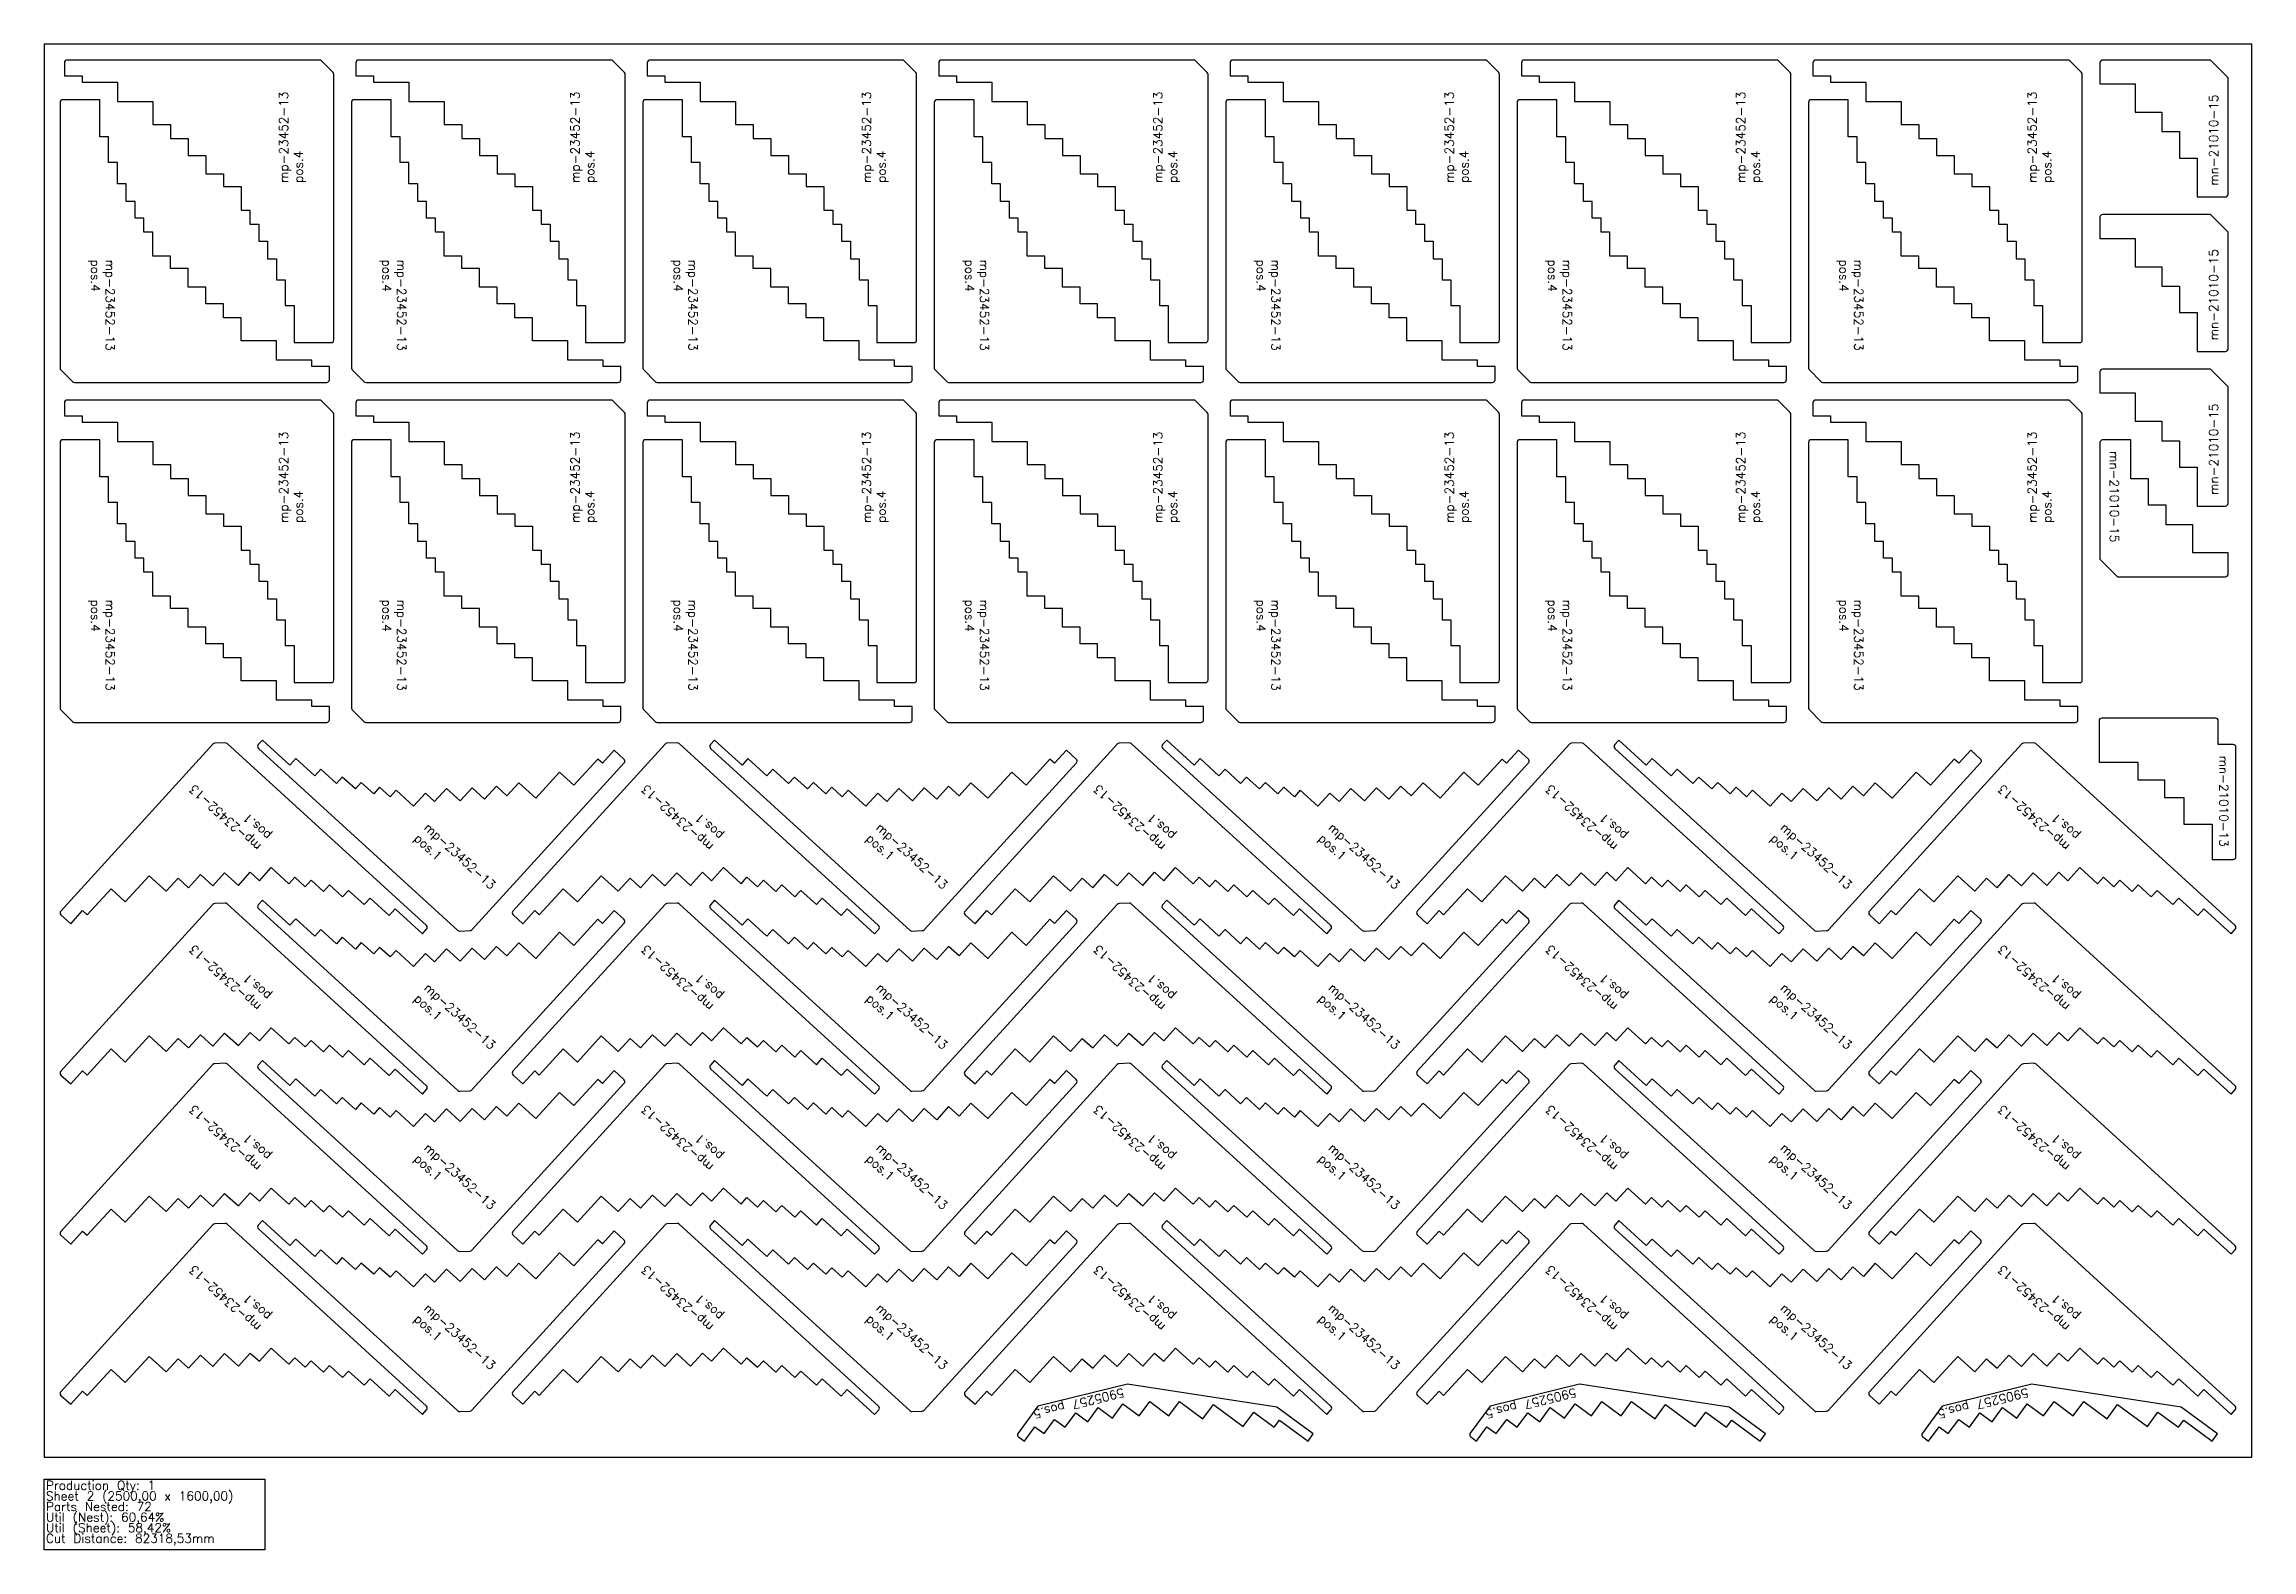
# Model space of a CAD drawing. Header units: millimetres. Extents: x 2625 to 5125, y -105 to 1600.
import ezdxf

# ---------------------------------------------------------------- set-up
doc = ezdxf.new("R2010")
doc.units = ezdxf.units.MM
for name, color, linetype in [('5905257', 7, 'Continuous'), ('MN-21010 13', 7, 'Continuous'), ('MN-21010-15', 7, 'Continuous'), ('mp-23452-13', 7, 'Continuous'), ('sheet', 24, 'Continuous'), ('Stats', 7, 'Continuous'), ('Texto', 7, 'Continuous')]:
    doc.layers.add(name, color=color, linetype=linetype)
doc.styles.get("Standard").update_dxf_attribs({"font": 'txt.shx'})

msp = doc.modelspace()

# ---------------------------------------------------------------- texts
at = {"layer": 'Stats', "color": 60}
for s, p in [('Sheet 2 (2500,00 x 1600,00)', (2627, -49)), ('Production Qty: 1', (2627, -37)), ('Parts Nested: 72', (2627, -61)), ('Util (Nest): 60,64%', (2627, -73)), ('Util (Sheet): 58,42%', (2627, -85)), ('Cut Distance: 82318,53mm', (2627, -97))]:
    msp.add_text(s, height=10, dxfattribs=at).set_placement(p)
at = {"layer": 'Texto', "color": 4, "char_height": 10, "attachment_point": 1}
for s, insert, width, rotation in [('mp-23452-13 pos.4', (2891.2, 1442.9), 60.76, 90), ('mp-23452-13 pos.4', (3221.2, 1442.9), 60.76, 90), ('mp-23452-13 pos.4', (3551.2, 1442.9), 60.76, 90), ('mp-23452-13 pos.4', (3881.2, 1442.9), 60.76, 90), ('mp-23452-13 pos.4', (4211.2, 1442.9), 60.76, 90), ('mp-23452-13 pos.4', (4541.2, 1442.9), 60.76, 90), ('mp-23452-13 pos.4', (4871.2, 1442.9), 60.76, 90), ('mn-21010-15', (5076.7, 1439.6), 157.26, 90), ('mp-23452-13 pos.4', (2704.8, 1356.1), 60.76, 270), ('mp-23452-13 pos.4', (3034.8, 1356.1), 60.76, 270), ('mp-23452-13 pos.4', (3364.8, 1356.1), 60.76, 270), ('mp-23452-13 pos.4', (3694.8, 1356.1), 60.76, 270), ('mp-23452-13 pos.4', (4024.8, 1356.1), 60.76, 270), ('mp-23452-13 pos.4', (4354.8, 1356.1), 60.76, 270), ('mp-23452-13 pos.4', (4684.8, 1356.1), 60.76, 270), ('mn-21010-15', (5076.7, 1264.6), 157.26, 90), ('mn-21010-15', (5076.7, 1089.6), 157.26, 90), ('mp-23452-13 pos.4', (2891.2, 1057.9), 60.76, 90), ('mp-23452-13 pos.4', (3221.2, 1057.9), 60.76, 90), ('mp-23452-13 pos.4', (3551.2, 1057.9), 60.76, 90), ('mp-23452-13 pos.4', (3881.2, 1057.9), 60.76, 90), ('mp-23452-13 pos.4', (4211.2, 1057.9), 60.76, 90), ('mp-23452-13 pos.4', (4541.2, 1057.9), 60.76, 90), ('mp-23452-13 pos.4', (4871.2, 1057.9), 60.76, 90), ('mn-21010-15', (4974.3, 1139.2), 157.26, 270), ('mp-23452-13 pos.4', (2704.8, 971.1), 60.76, 270), ('mp-23452-13 pos.4', (3034.8, 971.1), 60.76, 270), ('mp-23452-13 pos.4', (3364.8, 971.1), 60.76, 270), ('mp-23452-13 pos.4', (3694.8, 971.1), 60.76, 270), ('mp-23452-13 pos.4', (4024.8, 971.1), 60.76, 270), ('mp-23452-13 pos.4', (4354.8, 971.1), 60.76, 270), ('mp-23452-13 pos.4', (4684.8, 971.1), 60.76, 270), ('mn-21010-13', (5098.3, 794.4), 203.795, 270), ('mp-23452-13 pos.1', (2864.6, 685.3), 60.76, 137.6172), ('mp-23452-13 pos.1', (3376.6, 685.3), 60.76, 137.6172), ('mp-23452-13 pos.1', (3888.6, 685.3), 60.76, 137.6172), ('mp-23452-13 pos.1', (4400.6, 685.3), 60.76, 137.6172), ('mp-23452-13 pos.1', (4912.6, 685.3), 60.76, 137.6172), ('mp-23452-13 pos.1', (3061.1, 719.2), 60.76, 317.6172), ('mp-23452-13 pos.1', (3573.1, 719.2), 60.76, 317.6172), ('mp-23452-13 pos.1', (4085.1, 719.2), 60.76, 317.6172), ('mp-23452-13 pos.1', (4597.1, 719.2), 60.76, 317.6172), ('mp-23452-13 pos.1', (2864.6, 503.9), 60.76, 137.6172), ('mp-23452-13 pos.1', (3376.6, 503.9), 60.76, 137.6172), ('mp-23452-13 pos.1', (3888.6, 503.9), 60.76, 137.6172), ('mp-23452-13 pos.1', (4400.6, 503.9), 60.76, 137.6172), ('mp-23452-13 pos.1', (4912.6, 503.9), 60.76, 137.6172), ('mp-23452-13 pos.1', (3061.1, 537.8), 60.76, 317.6172), ('mp-23452-13 pos.1', (3573.1, 537.8), 60.76, 317.6172), ('mp-23452-13 pos.1', (4085.1, 537.8), 60.76, 317.6172), ('mp-23452-13 pos.1', (4597.1, 537.8), 60.76, 317.6172), ('mp-23452-13 pos.1', (2864.6, 322.5), 60.76, 137.6172), ('mp-23452-13 pos.1', (3376.6, 322.5), 60.76, 137.6172), ('mp-23452-13 pos.1', (3888.6, 322.5), 60.76, 137.6172), ('mp-23452-13 pos.1', (4400.6, 322.5), 60.76, 137.6172), ('mp-23452-13 pos.1', (4912.6, 322.5), 60.76, 137.6172), ('mp-23452-13 pos.1', (3061.1, 356.4), 60.76, 317.6172), ('mp-23452-13 pos.1', (3573.1, 356.4), 60.76, 317.6172), ('mp-23452-13 pos.1', (4085.1, 356.4), 60.76, 317.6172), ('mp-23452-13 pos.1', (4597.1, 356.4), 60.76, 317.6172), ('mp-23452-13 pos.1', (2864.6, 141.1), 60.76, 137.6172), ('mp-23452-13 pos.1', (3376.6, 141.1), 60.76, 137.6172), ('mp-23452-13 pos.1', (3888.6, 141.1), 60.76, 137.6172), ('mp-23452-13 pos.1', (4400.6, 141.1), 60.76, 137.6172), ('mp-23452-13 pos.1', (4912.6, 141.1), 60.76, 137.6172), ('mp-23452-13 pos.1', (3061.1, 175), 60.76, 317.6172), ('mp-23452-13 pos.1', (3573.1, 175), 60.76, 317.6172), ('mp-23452-13 pos.1', (4085.1, 175), 60.76, 317.6172), ('mp-23452-13 pos.1', (4597.1, 175), 60.76, 317.6172), ('5905257 pos.5', (3848.9, 68.5), 209.203, 193.7512), ('5905257 pos.5', (4360.9, 68.5), 209.203, 193.7512), ('5905257 pos.5', (4873, 68.5), 209.203, 193.7512)]:
    msp.add_mtext(s, dxfattribs=dict(at, insert=insert, width=width, rotation=rotation))

# ---------------------------------------------------------------- linework, layer by layer
at = {"layer": '5905257', "color": 4}
for points in [[(4062.1, 26.2), (4021, 56.4), (3851.7, 82.6), (3750.4, 57.7), (3727.9, 27.1, 0.414214), (3728.5, 22.9), (3735, 18.2), (3746.8, 34.3), (3757.3, 26.6), (3769.1, 42.7), (3781.2, 33.9), (3793.1, 50), (3806.8, 39.9), (3818.6, 56), (3834.7, 44.2), (3846.6, 60.3), (3865.1, 46.7), (3876.9, 62.9), (3898.7, 46.9), (3910.5, 63), (3937.1, 43.5), (3949, 59.6), (3982.8, 34.8), (3994.7, 50.9), (4018, 33.8), (4024, 41.8), (4056.2, 18.2)], [(4574.1, 26.2), (4533, 56.4), (4363.7, 82.6), (4262.4, 57.7), (4239.9, 27.1, 0.414214), (4240.6, 22.9), (4247, 18.2), (4258.8, 34.3), (4269.3, 26.6), (4281.2, 42.7), (4293.2, 33.9), (4305.1, 50), (4318.8, 39.9), (4330.6, 56), (4346.7, 44.2), (4358.6, 60.3), (4377.1, 46.7), (4388.9, 62.9), (4410.7, 46.9), (4422.5, 63), (4449.2, 43.5), (4461, 59.6), (4494.8, 34.8), (4506.7, 50.9), (4530.1, 33.8), (4536, 41.8), (4568.2, 18.2)], [(5086.2, 26.2), (5045, 56.4), (4875.7, 82.6), (4774.4, 57.7), (4751.9, 27.1, 0.414214), (4752.6, 22.9), (4759, 18.2), (4770.9, 34.3), (4781.3, 26.6), (4793.2, 42.7), (4805.3, 33.9), (4817.1, 50), (4830.8, 39.9), (4842.6, 56), (4858.8, 44.2), (4870.6, 60.3), (4889.1, 46.7), (4901, 62.9), (4922.7, 46.9), (4934.6, 63), (4961.2, 43.5), (4973, 59.6), (5006.9, 34.8), (5018.7, 50.9), (5042.1, 33.8), (5048, 41.8), (5080.2, 18.2)]]:
    msp.add_lwpolyline(points, format="xyb", close=True, dxfattribs=at)
at = {"layer": 'MN-21010 13', "color": 4}
msp.add_lwpolyline([(5087, 806.8), (5087, 833.8, 0.414214), (5084, 836.8), (4955, 836.8, 0.414214), (4952, 833.8), (4952, 786.8), (4996, 786.8), (4996, 766.8), (5026, 766.8), (5026, 746.8), (5048, 746.8), (5048, 716.8), (5080, 716.8), (5080, 676.8), (5104, 676.8, 0.414214), (5107, 679.8), (5107, 803.8, 0.414214), (5104, 806.8)], format="xyb", close=True, dxfattribs=at)
at = {"layer": 'MN-21010-15', "color": 4}
for points in [[(5095, 1427, 0.414214), (5098, 1430), (5098, 1562), (5078, 1582), (4956, 1582, 0.414214), (4953, 1579), (4953, 1555), (4993, 1555), (4993, 1523), (5023, 1523), (5023, 1501), (5043, 1501), (5043, 1471), (5063, 1471), (5063, 1427)], [(5095, 1252, 0.414214), (5098, 1255), (5098, 1387), (5078, 1407), (4956, 1407, 0.414214), (4953, 1404), (4953, 1380), (4993, 1380), (4993, 1348), (5023, 1348), (5023, 1326), (5043, 1326), (5043, 1296), (5063, 1296), (5063, 1252)], [(5095, 1077, 0.414214), (5098, 1080), (5098, 1212), (5078, 1232), (4956, 1232, 0.414214), (4953, 1229), (4953, 1205), (4993, 1205), (4993, 1173), (5023, 1173), (5023, 1151), (5043, 1151), (5043, 1121), (5063, 1121), (5063, 1077)], [(4956, 1151.8, 0.414214), (4953, 1148.8), (4953, 1016.8), (4973, 996.8), (5095, 996.8, 0.414214), (5098, 999.8), (5098, 1023.8), (5058, 1023.8), (5058, 1055.8), (5028, 1055.8), (5028, 1077.8), (5008, 1077.8), (5008, 1107.8), (4988, 1107.8), (4988, 1151.8)]]:
    msp.add_lwpolyline(points, format="xyb", close=True, dxfattribs=at)
at = {"layer": 'mp-23452-13', "color": 4}
for points in [[(2908, 1262), (2950, 1262, 0.414214), (2953, 1265), (2953, 1565.8, 0.198912), (2952.1, 1567.9), (2938.9, 1581.1, 0.198912), (2936.8, 1582), (2651, 1582, 0.414214), (2648, 1579), (2648, 1564), (2668, 1564), (2668, 1557), (2708, 1557), (2708, 1535), (2748, 1535), (2748, 1509), (2768, 1509), (2768, 1493), (2788, 1493), (2788, 1474), (2808, 1474), (2808, 1453), (2828, 1453), (2828, 1439), (2848, 1439), (2848, 1412), (2858, 1412), (2858, 1396), (2868, 1396), (2868, 1377), (2878, 1377), (2878, 1357), (2888, 1357), (2888, 1333), (2898, 1333), (2898, 1304), (2908, 1304)], [(3238, 1262), (3280, 1262, 0.414214), (3283, 1265), (3283, 1565.8, 0.198912), (3282.1, 1567.9), (3268.9, 1581.1, 0.198912), (3266.8, 1582), (2981, 1582, 0.414214), (2978, 1579), (2978, 1564), (2998, 1564), (2998, 1557), (3038, 1557), (3038, 1535), (3078, 1535), (3078, 1509), (3098, 1509), (3098, 1493), (3118, 1493), (3118, 1474), (3138, 1474), (3138, 1453), (3158, 1453), (3158, 1439), (3178, 1439), (3178, 1412), (3188, 1412), (3188, 1396), (3198, 1396), (3198, 1377), (3208, 1377), (3208, 1357), (3218, 1357), (3218, 1333), (3228, 1333), (3228, 1304), (3238, 1304)], [(3568, 1262), (3610, 1262, 0.414214), (3613, 1265), (3613, 1565.8, 0.198912), (3612.1, 1567.9), (3598.9, 1581.1, 0.198912), (3596.8, 1582), (3311, 1582, 0.414214), (3308, 1579), (3308, 1564), (3328, 1564), (3328, 1557), (3368, 1557), (3368, 1535), (3408, 1535), (3408, 1509), (3428, 1509), (3428, 1493), (3448, 1493), (3448, 1474), (3468, 1474), (3468, 1453), (3488, 1453), (3488, 1439), (3508, 1439), (3508, 1412), (3518, 1412), (3518, 1396), (3528, 1396), (3528, 1377), (3538, 1377), (3538, 1357), (3548, 1357), (3548, 1333), (3558, 1333), (3558, 1304), (3568, 1304)], [(3898, 1262), (3940, 1262, 0.414214), (3943, 1265), (3943, 1565.8, 0.198912), (3942.1, 1567.9), (3928.9, 1581.1, 0.198912), (3926.8, 1582), (3641, 1582, 0.414214), (3638, 1579), (3638, 1564), (3658, 1564), (3658, 1557), (3698, 1557), (3698, 1535), (3738, 1535), (3738, 1509), (3758, 1509), (3758, 1493), (3778, 1493), (3778, 1474), (3798, 1474), (3798, 1453), (3818, 1453), (3818, 1439), (3838, 1439), (3838, 1412), (3848, 1412), (3848, 1396), (3858, 1396), (3858, 1377), (3868, 1377), (3868, 1357), (3878, 1357), (3878, 1333), (3888, 1333), (3888, 1304), (3898, 1304)], [(4228, 1262), (4270, 1262, 0.414214), (4273, 1265), (4273, 1565.8, 0.198912), (4272.1, 1567.9), (4258.9, 1581.1, 0.198912), (4256.8, 1582), (3971, 1582, 0.414214), (3968, 1579), (3968, 1564), (3988, 1564), (3988, 1557), (4028, 1557), (4028, 1535), (4068, 1535), (4068, 1509), (4088, 1509), (4088, 1493), (4108, 1493), (4108, 1474), (4128, 1474), (4128, 1453), (4148, 1453), (4148, 1439), (4168, 1439), (4168, 1412), (4178, 1412), (4178, 1396), (4188, 1396), (4188, 1377), (4198, 1377), (4198, 1357), (4208, 1357), (4208, 1333), (4218, 1333), (4218, 1304), (4228, 1304)], [(4558, 1262), (4600, 1262, 0.414214), (4603, 1265), (4603, 1565.8, 0.198912), (4602.1, 1567.9), (4588.9, 1581.1, 0.198912), (4586.8, 1582), (4301, 1582, 0.414214), (4298, 1579), (4298, 1564), (4318, 1564), (4318, 1557), (4358, 1557), (4358, 1535), (4398, 1535), (4398, 1509), (4418, 1509), (4418, 1493), (4438, 1493), (4438, 1474), (4458, 1474), (4458, 1453), (4478, 1453), (4478, 1439), (4498, 1439), (4498, 1412), (4508, 1412), (4508, 1396), (4518, 1396), (4518, 1377), (4528, 1377), (4528, 1357), (4538, 1357), (4538, 1333), (4548, 1333), (4548, 1304), (4558, 1304)], [(4888, 1262), (4930, 1262, 0.414214), (4933, 1265), (4933, 1565.8, 0.198912), (4932.1, 1567.9), (4918.9, 1581.1, 0.198912), (4916.8, 1582), (4631, 1582, 0.414214), (4628, 1579), (4628, 1564), (4648, 1564), (4648, 1557), (4688, 1557), (4688, 1535), (4728, 1535), (4728, 1509), (4748, 1509), (4748, 1493), (4768, 1493), (4768, 1474), (4788, 1474), (4788, 1453), (4808, 1453), (4808, 1439), (4828, 1439), (4828, 1412), (4838, 1412), (4838, 1396), (4848, 1396), (4848, 1377), (4858, 1377), (4858, 1357), (4868, 1357), (4868, 1333), (4878, 1333), (4878, 1304), (4888, 1304)], [(2688, 1537), (2646, 1537, 0.414214), (2643, 1534), (2643, 1233.2, 0.198912), (2643.9, 1231.1), (2657.1, 1217.9, 0.198912), (2659.2, 1217), (2945, 1217, 0.414214), (2948, 1220), (2948, 1235), (2928, 1235), (2928, 1242), (2888, 1242), (2888, 1264), (2848, 1264), (2848, 1290), (2828, 1290), (2828, 1306), (2808, 1306), (2808, 1325), (2788, 1325), (2788, 1346), (2768, 1346), (2768, 1360), (2748, 1360), (2748, 1387), (2738, 1387), (2738, 1403), (2728, 1403), (2728, 1422), (2718, 1422), (2718, 1442), (2708, 1442), (2708, 1466), (2698, 1466), (2698, 1495), (2688, 1495)], [(3018, 1537), (2976, 1537, 0.414214), (2973, 1534), (2973, 1233.2, 0.198912), (2973.9, 1231.1), (2987.1, 1217.9, 0.198912), (2989.2, 1217), (3275, 1217, 0.414214), (3278, 1220), (3278, 1235), (3258, 1235), (3258, 1242), (3218, 1242), (3218, 1264), (3178, 1264), (3178, 1290), (3158, 1290), (3158, 1306), (3138, 1306), (3138, 1325), (3118, 1325), (3118, 1346), (3098, 1346), (3098, 1360), (3078, 1360), (3078, 1387), (3068, 1387), (3068, 1403), (3058, 1403), (3058, 1422), (3048, 1422), (3048, 1442), (3038, 1442), (3038, 1466), (3028, 1466), (3028, 1495), (3018, 1495)], [(3348, 1537), (3306, 1537, 0.414214), (3303, 1534), (3303, 1233.2, 0.198912), (3303.9, 1231.1), (3317.1, 1217.9, 0.198912), (3319.2, 1217), (3605, 1217, 0.414214), (3608, 1220), (3608, 1235), (3588, 1235), (3588, 1242), (3548, 1242), (3548, 1264), (3508, 1264), (3508, 1290), (3488, 1290), (3488, 1306), (3468, 1306), (3468, 1325), (3448, 1325), (3448, 1346), (3428, 1346), (3428, 1360), (3408, 1360), (3408, 1387), (3398, 1387), (3398, 1403), (3388, 1403), (3388, 1422), (3378, 1422), (3378, 1442), (3368, 1442), (3368, 1466), (3358, 1466), (3358, 1495), (3348, 1495)], [(3678, 1537), (3636, 1537, 0.414214), (3633, 1534), (3633, 1233.2, 0.198912), (3633.9, 1231.1), (3647.1, 1217.9, 0.198912), (3649.2, 1217), (3935, 1217, 0.414214), (3938, 1220), (3938, 1235), (3918, 1235), (3918, 1242), (3878, 1242), (3878, 1264), (3838, 1264), (3838, 1290), (3818, 1290), (3818, 1306), (3798, 1306), (3798, 1325), (3778, 1325), (3778, 1346), (3758, 1346), (3758, 1360), (3738, 1360), (3738, 1387), (3728, 1387), (3728, 1403), (3718, 1403), (3718, 1422), (3708, 1422), (3708, 1442), (3698, 1442), (3698, 1466), (3688, 1466), (3688, 1495), (3678, 1495)], [(4008, 1537), (3966, 1537, 0.414214), (3963, 1534), (3963, 1233.2, 0.198912), (3963.9, 1231.1), (3977.1, 1217.9, 0.198912), (3979.2, 1217), (4265, 1217, 0.414214), (4268, 1220), (4268, 1235), (4248, 1235), (4248, 1242), (4208, 1242), (4208, 1264), (4168, 1264), (4168, 1290), (4148, 1290), (4148, 1306), (4128, 1306), (4128, 1325), (4108, 1325), (4108, 1346), (4088, 1346), (4088, 1360), (4068, 1360), (4068, 1387), (4058, 1387), (4058, 1403), (4048, 1403), (4048, 1422), (4038, 1422), (4038, 1442), (4028, 1442), (4028, 1466), (4018, 1466), (4018, 1495), (4008, 1495)], [(4338, 1537), (4296, 1537, 0.414214), (4293, 1534), (4293, 1233.2, 0.198912), (4293.9, 1231.1), (4307.1, 1217.9, 0.198912), (4309.2, 1217), (4595, 1217, 0.414214), (4598, 1220), (4598, 1235), (4578, 1235), (4578, 1242), (4538, 1242), (4538, 1264), (4498, 1264), (4498, 1290), (4478, 1290), (4478, 1306), (4458, 1306), (4458, 1325), (4438, 1325), (4438, 1346), (4418, 1346), (4418, 1360), (4398, 1360), (4398, 1387), (4388, 1387), (4388, 1403), (4378, 1403), (4378, 1422), (4368, 1422), (4368, 1442), (4358, 1442), (4358, 1466), (4348, 1466), (4348, 1495), (4338, 1495)], [(4668, 1537), (4626, 1537, 0.414214), (4623, 1534), (4623, 1233.2, 0.198912), (4623.9, 1231.1), (4637.1, 1217.9, 0.198912), (4639.2, 1217), (4925, 1217, 0.414214), (4928, 1220), (4928, 1235), (4908, 1235), (4908, 1242), (4868, 1242), (4868, 1264), (4828, 1264), (4828, 1290), (4808, 1290), (4808, 1306), (4788, 1306), (4788, 1325), (4768, 1325), (4768, 1346), (4748, 1346), (4748, 1360), (4728, 1360), (4728, 1387), (4718, 1387), (4718, 1403), (4708, 1403), (4708, 1422), (4698, 1422), (4698, 1442), (4688, 1442), (4688, 1466), (4678, 1466), (4678, 1495), (4668, 1495)], [(2908, 877), (2950, 877, 0.414214), (2953, 880), (2953, 1180.8, 0.198912), (2952.1, 1182.9), (2938.9, 1196.1, 0.198912), (2936.8, 1197), (2651, 1197, 0.414214), (2648, 1194), (2648, 1179), (2668, 1179), (2668, 1172), (2708, 1172), (2708, 1150), (2748, 1150), (2748, 1124), (2768, 1124), (2768, 1108), (2788, 1108), (2788, 1089), (2808, 1089), (2808, 1068), (2828, 1068), (2828, 1054), (2848, 1054), (2848, 1027), (2858, 1027), (2858, 1011), (2868, 1011), (2868, 992), (2878, 992), (2878, 972), (2888, 972), (2888, 948), (2898, 948), (2898, 919), (2908, 919)], [(3238, 877), (3280, 877, 0.414214), (3283, 880), (3283, 1180.8, 0.198912), (3282.1, 1182.9), (3268.9, 1196.1, 0.198912), (3266.8, 1197), (2981, 1197, 0.414214), (2978, 1194), (2978, 1179), (2998, 1179), (2998, 1172), (3038, 1172), (3038, 1150), (3078, 1150), (3078, 1124), (3098, 1124), (3098, 1108), (3118, 1108), (3118, 1089), (3138, 1089), (3138, 1068), (3158, 1068), (3158, 1054), (3178, 1054), (3178, 1027), (3188, 1027), (3188, 1011), (3198, 1011), (3198, 992), (3208, 992), (3208, 972), (3218, 972), (3218, 948), (3228, 948), (3228, 919), (3238, 919)], [(3568, 877), (3610, 877, 0.414214), (3613, 880), (3613, 1180.8, 0.198912), (3612.1, 1182.9), (3598.9, 1196.1, 0.198912), (3596.8, 1197), (3311, 1197, 0.414214), (3308, 1194), (3308, 1179), (3328, 1179), (3328, 1172), (3368, 1172), (3368, 1150), (3408, 1150), (3408, 1124), (3428, 1124), (3428, 1108), (3448, 1108), (3448, 1089), (3468, 1089), (3468, 1068), (3488, 1068), (3488, 1054), (3508, 1054), (3508, 1027), (3518, 1027), (3518, 1011), (3528, 1011), (3528, 992), (3538, 992), (3538, 972), (3548, 972), (3548, 948), (3558, 948), (3558, 919), (3568, 919)], [(3898, 877), (3940, 877, 0.414214), (3943, 880), (3943, 1180.8, 0.198912), (3942.1, 1182.9), (3928.9, 1196.1, 0.198912), (3926.8, 1197), (3641, 1197, 0.414214), (3638, 1194), (3638, 1179), (3658, 1179), (3658, 1172), (3698, 1172), (3698, 1150), (3738, 1150), (3738, 1124), (3758, 1124), (3758, 1108), (3778, 1108), (3778, 1089), (3798, 1089), (3798, 1068), (3818, 1068), (3818, 1054), (3838, 1054), (3838, 1027), (3848, 1027), (3848, 1011), (3858, 1011), (3858, 992), (3868, 992), (3868, 972), (3878, 972), (3878, 948), (3888, 948), (3888, 919), (3898, 919)], [(4228, 877), (4270, 877, 0.414214), (4273, 880), (4273, 1180.8, 0.198912), (4272.1, 1182.9), (4258.9, 1196.1, 0.198912), (4256.8, 1197), (3971, 1197, 0.414214), (3968, 1194), (3968, 1179), (3988, 1179), (3988, 1172), (4028, 1172), (4028, 1150), (4068, 1150), (4068, 1124), (4088, 1124), (4088, 1108), (4108, 1108), (4108, 1089), (4128, 1089), (4128, 1068), (4148, 1068), (4148, 1054), (4168, 1054), (4168, 1027), (4178, 1027), (4178, 1011), (4188, 1011), (4188, 992), (4198, 992), (4198, 972), (4208, 972), (4208, 948), (4218, 948), (4218, 919), (4228, 919)], [(4558, 877), (4600, 877, 0.414214), (4603, 880), (4603, 1180.8, 0.198912), (4602.1, 1182.9), (4588.9, 1196.1, 0.198912), (4586.8, 1197), (4301, 1197, 0.414214), (4298, 1194), (4298, 1179), (4318, 1179), (4318, 1172), (4358, 1172), (4358, 1150), (4398, 1150), (4398, 1124), (4418, 1124), (4418, 1108), (4438, 1108), (4438, 1089), (4458, 1089), (4458, 1068), (4478, 1068), (4478, 1054), (4498, 1054), (4498, 1027), (4508, 1027), (4508, 1011), (4518, 1011), (4518, 992), (4528, 992), (4528, 972), (4538, 972), (4538, 948), (4548, 948), (4548, 919), (4558, 919)], [(4888, 877), (4930, 877, 0.414214), (4933, 880), (4933, 1180.8, 0.198912), (4932.1, 1182.9), (4918.9, 1196.1, 0.198912), (4916.8, 1197), (4631, 1197, 0.414214), (4628, 1194), (4628, 1179), (4648, 1179), (4648, 1172), (4688, 1172), (4688, 1150), (4728, 1150), (4728, 1124), (4748, 1124), (4748, 1108), (4768, 1108), (4768, 1089), (4788, 1089), (4788, 1068), (4808, 1068), (4808, 1054), (4828, 1054), (4828, 1027), (4838, 1027), (4838, 1011), (4848, 1011), (4848, 992), (4858, 992), (4858, 972), (4868, 972), (4868, 948), (4878, 948), (4878, 919), (4888, 919)], [(2688, 1152), (2646, 1152, 0.414214), (2643, 1149), (2643, 848.2, 0.198912), (2643.9, 846.1), (2657.1, 832.9, 0.198912), (2659.2, 832), (2945, 832, 0.414214), (2948, 835), (2948, 850), (2928, 850), (2928, 857), (2888, 857), (2888, 879), (2848, 879), (2848, 905), (2828, 905), (2828, 921), (2808, 921), (2808, 940), (2788, 940), (2788, 961), (2768, 961), (2768, 975), (2748, 975), (2748, 1002), (2738, 1002), (2738, 1018), (2728, 1018), (2728, 1037), (2718, 1037), (2718, 1057), (2708, 1057), (2708, 1081), (2698, 1081), (2698, 1110), (2688, 1110)], [(3018, 1152), (2976, 1152, 0.414214), (2973, 1149), (2973, 848.2, 0.198912), (2973.9, 846.1), (2987.1, 832.9, 0.198912), (2989.2, 832), (3275, 832, 0.414214), (3278, 835), (3278, 850), (3258, 850), (3258, 857), (3218, 857), (3218, 879), (3178, 879), (3178, 905), (3158, 905), (3158, 921), (3138, 921), (3138, 940), (3118, 940), (3118, 961), (3098, 961), (3098, 975), (3078, 975), (3078, 1002), (3068, 1002), (3068, 1018), (3058, 1018), (3058, 1037), (3048, 1037), (3048, 1057), (3038, 1057), (3038, 1081), (3028, 1081), (3028, 1110), (3018, 1110)], [(3348, 1152), (3306, 1152, 0.414214), (3303, 1149), (3303, 848.2, 0.198912), (3303.9, 846.1), (3317.1, 832.9, 0.198912), (3319.2, 832), (3605, 832, 0.414214), (3608, 835), (3608, 850), (3588, 850), (3588, 857), (3548, 857), (3548, 879), (3508, 879), (3508, 905), (3488, 905), (3488, 921), (3468, 921), (3468, 940), (3448, 940), (3448, 961), (3428, 961), (3428, 975), (3408, 975), (3408, 1002), (3398, 1002), (3398, 1018), (3388, 1018), (3388, 1037), (3378, 1037), (3378, 1057), (3368, 1057), (3368, 1081), (3358, 1081), (3358, 1110), (3348, 1110)], [(3678, 1152), (3636, 1152, 0.414214), (3633, 1149), (3633, 848.2, 0.198912), (3633.9, 846.1), (3647.1, 832.9, 0.198912), (3649.2, 832), (3935, 832, 0.414214), (3938, 835), (3938, 850), (3918, 850), (3918, 857), (3878, 857), (3878, 879), (3838, 879), (3838, 905), (3818, 905), (3818, 921), (3798, 921), (3798, 940), (3778, 940), (3778, 961), (3758, 961), (3758, 975), (3738, 975), (3738, 1002), (3728, 1002), (3728, 1018), (3718, 1018), (3718, 1037), (3708, 1037), (3708, 1057), (3698, 1057), (3698, 1081), (3688, 1081), (3688, 1110), (3678, 1110)], [(4008, 1152), (3966, 1152, 0.414214), (3963, 1149), (3963, 848.2, 0.198912), (3963.9, 846.1), (3977.1, 832.9, 0.198912), (3979.2, 832), (4265, 832, 0.414214), (4268, 835), (4268, 850), (4248, 850), (4248, 857), (4208, 857), (4208, 879), (4168, 879), (4168, 905), (4148, 905), (4148, 921), (4128, 921), (4128, 940), (4108, 940), (4108, 961), (4088, 961), (4088, 975), (4068, 975), (4068, 1002), (4058, 1002), (4058, 1018), (4048, 1018), (4048, 1037), (4038, 1037), (4038, 1057), (4028, 1057), (4028, 1081), (4018, 1081), (4018, 1110), (4008, 1110)], [(4338, 1152), (4296, 1152, 0.414214), (4293, 1149), (4293, 848.2, 0.198912), (4293.9, 846.1), (4307.1, 832.9, 0.198912), (4309.2, 832), (4595, 832, 0.414214), (4598, 835), (4598, 850), (4578, 850), (4578, 857), (4538, 857), (4538, 879), (4498, 879), (4498, 905), (4478, 905), (4478, 921), (4458, 921), (4458, 940), (4438, 940), (4438, 961), (4418, 961), (4418, 975), (4398, 975), (4398, 1002), (4388, 1002), (4388, 1018), (4378, 1018), (4378, 1037), (4368, 1037), (4368, 1057), (4358, 1057), (4358, 1081), (4348, 1081), (4348, 1110), (4338, 1110)], [(4668, 1152), (4626, 1152, 0.414214), (4623, 1149), (4623, 848.2, 0.198912), (4623.9, 846.1), (4637.1, 832.9, 0.198912), (4639.2, 832), (4925, 832, 0.414214), (4928, 835), (4928, 850), (4908, 850), (4908, 857), (4868, 857), (4868, 879), (4828, 879), (4828, 905), (4808, 905), (4808, 921), (4788, 921), (4788, 940), (4768, 940), (4768, 961), (4748, 961), (4748, 975), (4728, 975), (4728, 1002), (4718, 1002), (4718, 1018), (4708, 1018), (4708, 1037), (4698, 1037), (4698, 1057), (4688, 1057), (4688, 1081), (4678, 1081), (4678, 1110), (4668, 1110)], [(3053.4, 592.5), (3058.1, 597.7, 0.414214), (3057.9, 601.9), (2832.1, 808, 0.198912), (2829.9, 808.8), (2818.3, 808.3, 0.198912), (2816.2, 807.3), (2643.8, 618.4, 0.414214), (2644, 614.1), (2655.1, 604), (2668.6, 618.8), (2673.7, 614.1), (2700.7, 643.6), (2716.9, 628.8), (2743.9, 658.3), (2763.1, 640.8), (2776.6, 655.6), (2788.4, 644.8), (2801.9, 659.6), (2815.9, 646.8), (2829.4, 661.5), (2844.9, 647.4), (2858.4, 662.2), (2868.7, 652.7), (2882.2, 667.5), (2902.2, 649.3), (2908.9, 656.7), (2920.7, 645.9), (2927.5, 653.3), (2941.5, 640.5), (2948.2, 647.9), (2963, 634.4), (2969.8, 641.8), (2987.5, 625.6), (2994.2, 633), (3015.7, 613.4), (3022.4, 620.8)], [(2872.2, 812), (2867.5, 806.8, 0.414214), (2867.7, 802.6), (3093.6, 596.5, 0.198912), (3095.7, 595.7), (3107.4, 596.2, 0.198912), (3109.4, 597.2), (3281.8, 786.1, 0.414214), (3281.6, 790.4), (3270.6, 800.5), (3257.1, 785.7), (3251.9, 790.4), (3224.9, 760.9), (3208.7, 775.7), (3181.7, 746.2), (3162.5, 763.7), (3149, 748.9), (3137.2, 759.7), (3123.7, 744.9), (3109.7, 757.7), (3096.2, 743), (3080.7, 757.1), (3067.2, 742.3), (3056.9, 751.8), (3043.4, 737), (3023.5, 755.2), (3016.7, 747.8), (3004.9, 758.6), (2998.2, 751.2), (2984.1, 764), (2977.4, 756.6), (2962.6, 770.1), (2955.9, 762.7), (2938.2, 778.9), (2931.4, 771.5), (2910, 791.1), (2903.3, 783.7)], [(3565.4, 592.5), (3570.1, 597.7, 0.414214), (3570, 601.9), (3344.1, 808, 0.198912), (3341.9, 808.8), (3330.3, 808.3, 0.198912), (3328.2, 807.3), (3155.8, 618.4, 0.414214), (3156, 614.1), (3167.1, 604), (3180.6, 618.8), (3185.7, 614.1), (3212.7, 643.6), (3229, 628.8), (3255.9, 658.3), (3275.1, 640.8), (3288.6, 655.6), (3300.4, 644.8), (3313.9, 659.6), (3327.9, 646.8), (3341.4, 661.5), (3356.9, 647.4), (3370.4, 662.2), (3380.8, 652.7), (3394.2, 667.5), (3414.2, 649.3), (3420.9, 656.7), (3432.7, 645.9), (3439.5, 653.3), (3453.5, 640.5), (3460.3, 647.9), (3475, 634.4), (3481.8, 641.8), (3499.5, 625.6), (3506.2, 633), (3527.7, 613.4), (3534.4, 620.8)], [(3384.2, 812), (3379.5, 806.8, 0.414214), (3379.7, 802.6), (3605.6, 596.5, 0.198912), (3607.7, 595.7), (3619.4, 596.2, 0.198912), (3621.5, 597.2), (3793.9, 786.1, 0.414214), (3793.7, 790.4), (3782.6, 800.5), (3769.1, 785.7), (3763.9, 790.4), (3737, 760.9), (3720.7, 775.7), (3693.7, 746.2), (3674.5, 763.7), (3661.1, 748.9), (3649.2, 759.7), (3635.8, 744.9), (3621.7, 757.7), (3608.2, 743), (3592.7, 757.1), (3579.3, 742.3), (3568.9, 751.8), (3555.4, 737), (3535.5, 755.2), (3528.7, 747.8), (3516.9, 758.6), (3510.2, 751.2), (3496.2, 764), (3489.4, 756.6), (3474.6, 770.1), (3467.9, 762.7), (3450.2, 778.9), (3443.4, 771.5), (3422, 791.1), (3415.3, 783.7)], [(4077.4, 592.5), (4082.2, 597.7, 0.414214), (4082, 601.9), (3856.1, 808, 0.198912), (3854, 808.8), (3842.3, 808.3, 0.198912), (3840.2, 807.3), (3667.8, 618.4, 0.414214), (3668, 614.1), (3679.1, 604), (3692.6, 618.8), (3697.8, 614.1), (3724.7, 643.6), (3741, 628.8), (3767.9, 658.3), (3787.1, 640.8), (3800.6, 655.6), (3812.4, 644.8), (3825.9, 659.6), (3840, 646.8), (3853.4, 661.5), (3869, 647.4), (3882.4, 662.2), (3892.8, 652.7), (3906.3, 667.5), (3926.2, 649.3), (3932.9, 656.7), (3944.8, 645.9), (3951.5, 653.3), (3965.5, 640.5), (3972.3, 647.9), (3987.1, 634.4), (3993.8, 641.8), (4011.5, 625.6), (4018.3, 633), (4039.7, 613.4), (4046.4, 620.8)], [(3896.3, 812), (3891.5, 806.8, 0.414214), (3891.7, 802.6), (4117.6, 596.5, 0.198912), (4119.7, 595.7), (4131.4, 596.2, 0.198912), (4133.5, 597.2), (4305.9, 786.1, 0.414214), (4305.7, 790.4), (4294.6, 800.5), (4281.1, 785.7), (4275.9, 790.4), (4249, 760.9), (4232.7, 775.7), (4205.8, 746.2), (4186.6, 763.7), (4173.1, 748.9), (4161.3, 759.7), (4147.8, 744.9), (4133.7, 757.7), (4120.3, 743), (4104.7, 757.1), (4091.3, 742.3), (4080.9, 751.8), (4067.4, 737), (4047.5, 755.2), (4040.8, 747.8), (4028.9, 758.6), (4022.2, 751.2), (4008.2, 764), (4001.4, 756.6), (3986.7, 770.1), (3979.9, 762.7), (3962.2, 778.9), (3955.4, 771.5), (3934, 791.1), (3927.3, 783.7)], [(4589.5, 592.5), (4594.2, 597.7, 0.414214), (4594, 601.9), (4368.1, 808, 0.198912), (4366, 808.8), (4354.3, 808.3, 0.198912), (4352.3, 807.3), (4179.9, 618.4, 0.414214), (4180, 614.1), (4191.1, 604), (4204.6, 618.8), (4209.8, 614.1), (4236.7, 643.6), (4253, 628.8), (4280, 658.3), (4299.2, 640.8), (4312.6, 655.6), (4324.5, 644.8), (4337.9, 659.6), (4352, 646.8), (4365.5, 661.5), (4381, 647.4), (4394.5, 662.2), (4404.8, 652.7), (4418.3, 667.5), (4438.2, 649.3), (4445, 656.7), (4456.8, 645.9), (4463.5, 653.3), (4477.6, 640.5), (4484.3, 647.9), (4499.1, 634.4), (4505.8, 641.8), (4523.5, 625.6), (4530.3, 633), (4551.7, 613.4), (4558.4, 620.8)], [(4408.3, 812), (4403.6, 806.8, 0.414214), (4403.7, 802.6), (4629.6, 596.5, 0.198912), (4631.8, 595.7), (4643.4, 596.2, 0.198912), (4645.5, 597.2), (4817.9, 786.1, 0.414214), (4817.7, 790.4), (4806.6, 800.5), (4793.1, 785.7), (4788, 790.4), (4761, 760.9), (4744.7, 775.7), (4717.8, 746.2), (4698.6, 763.7), (4685.1, 748.9), (4673.3, 759.7), (4659.8, 744.9), (4645.8, 757.7), (4632.3, 743), (4616.8, 757.1), (4603.3, 742.3), (4592.9, 751.8), (4579.5, 737), (4559.5, 755.2), (4552.8, 747.8), (4541, 758.6), (4534.2, 751.2), (4520.2, 764), (4513.4, 756.6), (4498.7, 770.1), (4491.9, 762.7), (4474.2, 778.9), (4467.5, 771.5), (4446, 791.1), (4439.3, 783.7)], [(5101.5, 592.5), (5106.2, 597.7, 0.414214), (5106, 601.9), (4880.2, 808, 0.198912), (4878, 808.8), (4866.3, 808.3, 0.198912), (4864.3, 807.3), (4691.9, 618.4, 0.414214), (4692.1, 614.1), (4703.1, 604), (4716.6, 618.8), (4721.8, 614.1), (4748.8, 643.6), (4765, 628.8), (4792, 658.3), (4811.2, 640.8), (4824.7, 655.6), (4836.5, 644.8), (4850, 659.6), (4864, 646.8), (4877.5, 661.5), (4893, 647.4), (4906.5, 662.2), (4916.8, 652.7), (4930.3, 667.5), (4950.2, 649.3), (4957, 656.7), (4968.8, 645.9), (4975.5, 653.3), (4989.6, 640.5), (4996.3, 647.9), (5011.1, 634.4), (5017.8, 641.8), (5035.5, 625.6), (5042.3, 633), (5063.7, 613.4), (5070.5, 620.8)], [(3053.4, 411.1), (3058.1, 416.3, 0.414214), (3057.9, 420.5), (2832.1, 626.6, 0.198912), (2829.9, 627.4), (2818.3, 626.8, 0.198912), (2816.2, 625.9), (2643.8, 437, 0.414214), (2644, 432.7), (2655.1, 422.6), (2668.6, 437.4), (2673.7, 432.7), (2700.7, 462.2), (2716.9, 447.4), (2743.9, 476.9), (2763.1, 459.4), (2776.6, 474.2), (2788.4, 463.4), (2801.9, 478.2), (2815.9, 465.4), (2829.4, 480.1), (2844.9, 466), (2858.4, 480.7), (2868.7, 471.3), (2882.2, 486.1), (2902.2, 467.9), (2908.9, 475.3), (2920.7, 464.5), (2927.5, 471.9), (2941.5, 459.1), (2948.2, 466.4), (2963, 453), (2969.8, 460.3), (2987.5, 444.2), (2994.2, 451.6), (3015.7, 432), (3022.4, 439.4)], [(2872.2, 630.6), (2867.5, 625.4, 0.414214), (2867.7, 621.2), (3093.6, 415.1, 0.198912), (3095.7, 414.3), (3107.4, 414.8, 0.198912), (3109.4, 415.8), (3281.8, 604.7, 0.414214), (3281.6, 609), (3270.6, 619.1), (3257.1, 604.3), (3251.9, 609), (3224.9, 579.5), (3208.7, 594.3), (3181.7, 564.7), (3162.5, 582.3), (3149, 567.5), (3137.2, 578.3), (3123.7, 563.5), (3109.7, 576.3), (3096.2, 561.5), (3080.7, 575.7), (3067.2, 560.9), (3056.9, 570.4), (3043.4, 555.6), (3023.5, 573.8), (3016.7, 566.4), (3004.9, 577.2), (2998.2, 569.8), (2984.1, 582.6), (2977.4, 575.2), (2962.6, 588.7), (2955.9, 581.3), (2938.2, 597.5), (2931.4, 590.1), (2910, 609.7), (2903.3, 602.3)], [(3565.4, 411.1), (3570.1, 416.3, 0.414214), (3570, 420.5), (3344.1, 626.6, 0.198912), (3341.9, 627.4), (3330.3, 626.8, 0.198912), (3328.2, 625.9), (3155.8, 437, 0.414214), (3156, 432.7), (3167.1, 422.6), (3180.6, 437.4), (3185.7, 432.7), (3212.7, 462.2), (3229, 447.4), (3255.9, 476.9), (3275.1, 459.4), (3288.6, 474.2), (3300.4, 463.4), (3313.9, 478.2), (3327.9, 465.4), (3341.4, 480.1), (3356.9, 466), (3370.4, 480.7), (3380.8, 471.3), (3394.2, 486.1), (3414.2, 467.9), (3420.9, 475.3), (3432.7, 464.5), (3439.5, 471.9), (3453.5, 459.1), (3460.3, 466.4), (3475, 453), (3481.8, 460.3), (3499.5, 444.2), (3506.2, 451.6), (3527.7, 432), (3534.4, 439.4)], [(3384.2, 630.6), (3379.5, 625.4, 0.414214), (3379.7, 621.2), (3605.6, 415.1, 0.198912), (3607.7, 414.3), (3619.4, 414.8, 0.198912), (3621.5, 415.8), (3793.9, 604.7, 0.414214), (3793.7, 609), (3782.6, 619.1), (3769.1, 604.3), (3763.9, 609), (3737, 579.5), (3720.7, 594.3), (3693.7, 564.7), (3674.5, 582.3), (3661.1, 567.5), (3649.2, 578.3), (3635.8, 563.5), (3621.7, 576.3), (3608.2, 561.5), (3592.7, 575.7), (3579.3, 560.9), (3568.9, 570.4), (3555.4, 555.6), (3535.5, 573.8), (3528.7, 566.4), (3516.9, 577.2), (3510.2, 569.8), (3496.2, 582.6), (3489.4, 575.2), (3474.6, 588.7), (3467.9, 581.3), (3450.2, 597.5), (3443.4, 590.1), (3422, 609.7), (3415.3, 602.3)], [(4077.4, 411.1), (4082.2, 416.3, 0.414214), (4082, 420.5), (3856.1, 626.6, 0.198912), (3854, 627.4), (3842.3, 626.8, 0.198912), (3840.2, 625.9), (3667.8, 437, 0.414214), (3668, 432.7), (3679.1, 422.6), (3692.6, 437.4), (3697.8, 432.7), (3724.7, 462.2), (3741, 447.4), (3767.9, 476.9), (3787.1, 459.4), (3800.6, 474.2), (3812.4, 463.4), (3825.9, 478.2), (3840, 465.4), (3853.4, 480.1), (3869, 466), (3882.4, 480.7), (3892.8, 471.3), (3906.3, 486.1), (3926.2, 467.9), (3932.9, 475.3), (3944.8, 464.5), (3951.5, 471.9), (3965.5, 459.1), (3972.3, 466.4), (3987.1, 453), (3993.8, 460.3), (4011.5, 444.2), (4018.3, 451.6), (4039.7, 432), (4046.4, 439.4)], [(3896.3, 630.6), (3891.5, 625.4, 0.414214), (3891.7, 621.2), (4117.6, 415.1, 0.198912), (4119.7, 414.3), (4131.4, 414.8, 0.198912), (4133.5, 415.8), (4305.9, 604.7, 0.414214), (4305.7, 609), (4294.6, 619.1), (4281.1, 604.3), (4275.9, 609), (4249, 579.5), (4232.7, 594.3), (4205.8, 564.7), (4186.6, 582.3), (4173.1, 567.5), (4161.3, 578.3), (4147.8, 563.5), (4133.7, 576.3), (4120.3, 561.5), (4104.7, 575.7), (4091.3, 560.9), (4080.9, 570.4), (4067.4, 555.6), (4047.5, 573.8), (4040.8, 566.4), (4028.9, 577.2), (4022.2, 569.8), (4008.2, 582.6), (4001.4, 575.2), (3986.7, 588.7), (3979.9, 581.3), (3962.2, 597.5), (3955.4, 590.1), (3934, 609.7), (3927.3, 602.3)], [(4589.5, 411.1), (4594.2, 416.3, 0.414214), (4594, 420.5), (4368.1, 626.6, 0.198912), (4366, 627.4), (4354.3, 626.8, 0.198912), (4352.3, 625.9), (4179.9, 437, 0.414214), (4180, 432.7), (4191.1, 422.6), (4204.6, 437.4), (4209.8, 432.7), (4236.7, 462.2), (4253, 447.4), (4280, 476.9), (4299.2, 459.4), (4312.6, 474.2), (4324.5, 463.4), (4337.9, 478.2), (4352, 465.4), (4365.5, 480.1), (4381, 466), (4394.5, 480.7), (4404.8, 471.3), (4418.3, 486.1), (4438.2, 467.9), (4445, 475.3), (4456.8, 464.5), (4463.5, 471.9), (4477.6, 459.1), (4484.3, 466.4), (4499.1, 453), (4505.8, 460.3), (4523.5, 444.2), (4530.3, 451.6), (4551.7, 432), (4558.4, 439.4)], [(4408.3, 630.6), (4403.6, 625.4, 0.414214), (4403.7, 621.2), (4629.6, 415.1, 0.198912), (4631.8, 414.3), (4643.4, 414.8, 0.198912), (4645.5, 415.8), (4817.9, 604.7, 0.414214), (4817.7, 609), (4806.6, 619.1), (4793.1, 604.3), (4788, 609), (4761, 579.5), (4744.7, 594.3), (4717.8, 564.7), (4698.6, 582.3), (4685.1, 567.5), (4673.3, 578.3), (4659.8, 563.5), (4645.8, 576.3), (4632.3, 561.5), (4616.8, 575.7), (4603.3, 560.9), (4592.9, 570.4), (4579.5, 555.6), (4559.5, 573.8), (4552.8, 566.4), (4541, 577.2), (4534.2, 569.8), (4520.2, 582.6), (4513.4, 575.2), (4498.7, 588.7), (4491.9, 581.3), (4474.2, 597.5), (4467.5, 590.1), (4446, 609.7), (4439.3, 602.3)], [(5101.5, 411.1), (5106.2, 416.3, 0.414214), (5106, 420.5), (4880.2, 626.6, 0.198912), (4878, 627.4), (4866.3, 626.8, 0.198912), (4864.3, 625.9), (4691.9, 437, 0.414214), (4692.1, 432.7), (4703.1, 422.6), (4716.6, 437.4), (4721.8, 432.7), (4748.8, 462.2), (4765, 447.4), (4792, 476.9), (4811.2, 459.4), (4824.7, 474.2), (4836.5, 463.4), (4850, 478.2), (4864, 465.4), (4877.5, 480.1), (4893, 466), (4906.5, 480.7), (4916.8, 471.3), (4930.3, 486.1), (4950.2, 467.9), (4957, 475.3), (4968.8, 464.5), (4975.5, 471.9), (4989.6, 459.1), (4996.3, 466.4), (5011.1, 453), (5017.8, 460.3), (5035.5, 444.2), (5042.3, 451.6), (5063.7, 432), (5070.5, 439.4)], [(3053.4, 229.7), (3058.1, 234.8, 0.414214), (3057.9, 239.1), (2832.1, 445.2, 0.198912), (2829.9, 446), (2818.3, 445.4, 0.198912), (2816.2, 444.5), (2643.8, 255.5, 0.414214), (2644, 251.3), (2655.1, 241.2), (2668.6, 256), (2673.7, 251.3), (2700.7, 280.8), (2716.9, 266), (2743.9, 295.5), (2763.1, 278), (2776.6, 292.8), (2788.4, 282), (2801.9, 296.7), (2815.9, 283.9), (2829.4, 298.7), (2844.9, 284.6), (2858.4, 299.3), (2868.7, 289.9), (2882.2, 304.7), (2902.2, 286.5), (2908.9, 293.9), (2920.7, 283.1), (2927.5, 290.5), (2941.5, 277.6), (2948.2, 285), (2963, 271.6), (2969.8, 278.9), (2987.5, 262.8), (2994.2, 270.1), (3015.7, 250.6), (3022.4, 258)], [(2872.2, 449.2), (2867.5, 444, 0.414214), (2867.7, 439.8), (3093.6, 233.7, 0.198912), (3095.7, 232.9), (3107.4, 233.4, 0.198912), (3109.4, 234.4), (3281.8, 423.3, 0.414214), (3281.6, 427.5), (3270.6, 437.7), (3257.1, 422.9), (3251.9, 427.6), (3224.9, 398.1), (3208.7, 412.9), (3181.7, 383.3), (3162.5, 400.9), (3149, 386.1), (3137.2, 396.9), (3123.7, 382.1), (3109.7, 394.9), (3096.2, 380.1), (3080.7, 394.3), (3067.2, 379.5), (3056.9, 389), (3043.4, 374.2), (3023.5, 392.4), (3016.7, 385), (3004.9, 395.8), (2998.2, 388.4), (2984.1, 401.2), (2977.4, 393.8), (2962.6, 407.3), (2955.9, 399.9), (2938.2, 416.1), (2931.4, 408.7), (2910, 428.2), (2903.3, 420.9)], [(3565.4, 229.7), (3570.1, 234.8, 0.414214), (3570, 239.1), (3344.1, 445.2, 0.198912), (3341.9, 446), (3330.3, 445.4, 0.198912), (3328.2, 444.5), (3155.8, 255.5, 0.414214), (3156, 251.3), (3167.1, 241.2), (3180.6, 256), (3185.7, 251.3), (3212.7, 280.8), (3229, 266), (3255.9, 295.5), (3275.1, 278), (3288.6, 292.8), (3300.4, 282), (3313.9, 296.7), (3327.9, 283.9), (3341.4, 298.7), (3356.9, 284.6), (3370.4, 299.3), (3380.8, 289.9), (3394.2, 304.7), (3414.2, 286.5), (3420.9, 293.9), (3432.7, 283.1), (3439.5, 290.5), (3453.5, 277.6), (3460.3, 285), (3475, 271.6), (3481.8, 278.9), (3499.5, 262.8), (3506.2, 270.1), (3527.7, 250.6), (3534.4, 258)], [(3384.2, 449.2), (3379.5, 444, 0.414214), (3379.7, 439.8), (3605.6, 233.7, 0.198912), (3607.7, 232.9), (3619.4, 233.4, 0.198912), (3621.5, 234.4), (3793.9, 423.3, 0.414214), (3793.7, 427.5), (3782.6, 437.7), (3769.1, 422.9), (3763.9, 427.6), (3737, 398.1), (3720.7, 412.9), (3693.7, 383.3), (3674.5, 400.9), (3661.1, 386.1), (3649.2, 396.9), (3635.8, 382.1), (3621.7, 394.9), (3608.2, 380.1), (3592.7, 394.3), (3579.3, 379.5), (3568.9, 389), (3555.4, 374.2), (3535.5, 392.4), (3528.7, 385), (3516.9, 395.8), (3510.2, 388.4), (3496.2, 401.2), (3489.4, 393.8), (3474.6, 407.3), (3467.9, 399.9), (3450.2, 416.1), (3443.4, 408.7), (3422, 428.2), (3415.3, 420.9)], [(4077.4, 229.7), (4082.2, 234.8, 0.414214), (4082, 239.1), (3856.1, 445.2, 0.198912), (3854, 446), (3842.3, 445.4, 0.198912), (3840.2, 444.5), (3667.8, 255.5, 0.414214), (3668, 251.3), (3679.1, 241.2), (3692.6, 256), (3697.8, 251.3), (3724.7, 280.8), (3741, 266), (3767.9, 295.5), (3787.1, 278), (3800.6, 292.8), (3812.4, 282), (3825.9, 296.7), (3840, 283.9), (3853.4, 298.7), (3869, 284.6), (3882.4, 299.3), (3892.8, 289.9), (3906.3, 304.7), (3926.2, 286.5), (3932.9, 293.9), (3944.8, 283.1), (3951.5, 290.5), (3965.5, 277.6), (3972.3, 285), (3987.1, 271.6), (3993.8, 278.9), (4011.5, 262.8), (4018.3, 270.1), (4039.7, 250.6), (4046.4, 258)], [(3896.3, 449.2), (3891.5, 444, 0.414214), (3891.7, 439.8), (4117.6, 233.7, 0.198912), (4119.7, 232.9), (4131.4, 233.4, 0.198912), (4133.5, 234.4), (4305.9, 423.3, 0.414214), (4305.7, 427.5), (4294.6, 437.7), (4281.1, 422.9), (4275.9, 427.6), (4249, 398.1), (4232.7, 412.9), (4205.8, 383.3), (4186.6, 400.9), (4173.1, 386.1), (4161.3, 396.9), (4147.8, 382.1), (4133.7, 394.9), (4120.3, 380.1), (4104.7, 394.3), (4091.3, 379.5), (4080.9, 389), (4067.4, 374.2), (4047.5, 392.4), (4040.8, 385), (4028.9, 395.8), (4022.2, 388.4), (4008.2, 401.2), (4001.4, 393.8), (3986.7, 407.3), (3979.9, 399.9), (3962.2, 416.1), (3955.4, 408.7), (3934, 428.2), (3927.3, 420.9)], [(4589.5, 229.7), (4594.2, 234.8, 0.414214), (4594, 239.1), (4368.1, 445.2, 0.198912), (4366, 446), (4354.3, 445.4, 0.198912), (4352.3, 444.5), (4179.9, 255.5, 0.414214), (4180, 251.3), (4191.1, 241.2), (4204.6, 256), (4209.8, 251.3), (4236.7, 280.8), (4253, 266), (4280, 295.5), (4299.2, 278), (4312.6, 292.8), (4324.5, 282), (4337.9, 296.7), (4352, 283.9), (4365.5, 298.7), (4381, 284.6), (4394.5, 299.3), (4404.8, 289.9), (4418.3, 304.7), (4438.2, 286.5), (4445, 293.9), (4456.8, 283.1), (4463.5, 290.5), (4477.6, 277.6), (4484.3, 285), (4499.1, 271.6), (4505.8, 278.9), (4523.5, 262.8), (4530.3, 270.1), (4551.7, 250.6), (4558.4, 258)], [(4408.3, 449.2), (4403.6, 444, 0.414214), (4403.7, 439.8), (4629.6, 233.7, 0.198912), (4631.8, 232.9), (4643.4, 233.4, 0.198912), (4645.5, 234.4), (4817.9, 423.3, 0.414214), (4817.7, 427.5), (4806.6, 437.7), (4793.1, 422.9), (4788, 427.6), (4761, 398.1), (4744.7, 412.9), (4717.8, 383.3), (4698.6, 400.9), (4685.1, 386.1), (4673.3, 396.9), (4659.8, 382.1), (4645.8, 394.9), (4632.3, 380.1), (4616.8, 394.3), (4603.3, 379.5), (4592.9, 389), (4579.5, 374.2), (4559.5, 392.4), (4552.8, 385), (4541, 395.8), (4534.2, 388.4), (4520.2, 401.2), (4513.4, 393.8), (4498.7, 407.3), (4491.9, 399.9), (4474.2, 416.1), (4467.5, 408.7), (4446, 428.2), (4439.3, 420.9)], [(5101.5, 229.7), (5106.2, 234.8, 0.414214), (5106, 239.1), (4880.2, 445.2, 0.198912), (4878, 446), (4866.3, 445.4, 0.198912), (4864.3, 444.5), (4691.9, 255.5, 0.414214), (4692.1, 251.3), (4703.1, 241.2), (4716.6, 256), (4721.8, 251.3), (4748.8, 280.8), (4765, 266), (4792, 295.5), (4811.2, 278), (4824.7, 292.8), (4836.5, 282), (4850, 296.7), (4864, 283.9), (4877.5, 298.7), (4893, 284.6), (4906.5, 299.3), (4916.8, 289.9), (4930.3, 304.7), (4950.2, 286.5), (4957, 293.9), (4968.8, 283.1), (4975.5, 290.5), (4989.6, 277.6), (4996.3, 285), (5011.1, 271.6), (5017.8, 278.9), (5035.5, 262.8), (5042.3, 270.1), (5063.7, 250.6), (5070.5, 258)], [(3053.4, 48.3), (3058.1, 53.4, 0.414214), (3057.9, 57.7), (2832.1, 263.8, 0.198912), (2829.9, 264.6), (2818.3, 264, 0.198912), (2816.2, 263.1), (2643.8, 74.1, 0.414214), (2644, 69.9), (2655.1, 59.8), (2668.6, 74.6), (2673.7, 69.8), (2700.7, 99.4), (2716.9, 84.6), (2743.9, 114.1), (2763.1, 96.6), (2776.6, 111.4), (2788.4, 100.6), (2801.9, 115.3), (2815.9, 102.5), (2829.4, 117.3), (2844.9, 103.1), (2858.4, 117.9), (2868.7, 108.5), (2882.2, 123.3), (2902.2, 105.1), (2908.9, 112.4), (2920.7, 101.7), (2927.5, 109), (2941.5, 96.2), (2948.2, 103.6), (2963, 90.1), (2969.8, 97.5), (2987.5, 81.4), (2994.2, 88.7), (3015.7, 69.2), (3022.4, 76.6)], [(2872.2, 267.8), (2867.5, 262.6, 0.414214), (2867.7, 258.4), (3093.6, 52.3, 0.198912), (3095.7, 51.5), (3107.4, 52, 0.198912), (3109.4, 53), (3281.8, 241.9, 0.414214), (3281.6, 246.1), (3270.6, 256.2), (3257.1, 241.5), (3251.9, 246.2), (3224.9, 216.6), (3208.7, 231.5), (3181.7, 201.9), (3162.5, 219.5), (3149, 204.7), (3137.2, 215.5), (3123.7, 200.7), (3109.7, 213.5), (3096.2, 198.7), (3080.7, 212.9), (3067.2, 198.1), (3056.9, 207.5), (3043.4, 192.8), (3023.5, 211), (3016.7, 203.6), (3004.9, 214.4), (2998.2, 207), (2984.1, 219.8), (2977.4, 212.4), (2962.6, 225.9), (2955.9, 218.5), (2938.2, 234.7), (2931.4, 227.3), (2910, 246.8), (2903.3, 239.5)], [(3565.4, 48.3), (3570.1, 53.4, 0.414214), (3570, 57.7), (3344.1, 263.8, 0.198912), (3341.9, 264.6), (3330.3, 264, 0.198912), (3328.2, 263.1), (3155.8, 74.1, 0.414214), (3156, 69.9), (3167.1, 59.8), (3180.6, 74.6), (3185.7, 69.8), (3212.7, 99.4), (3229, 84.6), (3255.9, 114.1), (3275.1, 96.6), (3288.6, 111.4), (3300.4, 100.6), (3313.9, 115.3), (3327.9, 102.5), (3341.4, 117.3), (3356.9, 103.1), (3370.4, 117.9), (3380.8, 108.5), (3394.2, 123.3), (3414.2, 105.1), (3420.9, 112.4), (3432.7, 101.7), (3439.5, 109), (3453.5, 96.2), (3460.3, 103.6), (3475, 90.1), (3481.8, 97.5), (3499.5, 81.4), (3506.2, 88.7), (3527.7, 69.2), (3534.4, 76.6)], [(3384.2, 267.8), (3379.5, 262.6, 0.414214), (3379.7, 258.4), (3605.6, 52.3, 0.198912), (3607.7, 51.5), (3619.4, 52, 0.198912), (3621.5, 53), (3793.9, 241.9, 0.414214), (3793.7, 246.1), (3782.6, 256.2), (3769.1, 241.5), (3763.9, 246.2), (3737, 216.6), (3720.7, 231.5), (3693.7, 201.9), (3674.5, 219.5), (3661.1, 204.7), (3649.2, 215.5), (3635.8, 200.7), (3621.7, 213.5), (3608.2, 198.7), (3592.7, 212.9), (3579.3, 198.1), (3568.9, 207.5), (3555.4, 192.8), (3535.5, 211), (3528.7, 203.6), (3516.9, 214.4), (3510.2, 207), (3496.2, 219.8), (3489.4, 212.4), (3474.6, 225.9), (3467.9, 218.5), (3450.2, 234.7), (3443.4, 227.3), (3422, 246.8), (3415.3, 239.5)], [(4077.4, 48.3), (4082.2, 53.4, 0.414214), (4082, 57.7), (3856.1, 263.8, 0.198912), (3854, 264.6), (3842.3, 264, 0.198912), (3840.2, 263.1), (3667.8, 74.1, 0.414214), (3668, 69.9), (3679.1, 59.8), (3692.6, 74.6), (3697.8, 69.8), (3724.7, 99.4), (3741, 84.6), (3767.9, 114.1), (3787.1, 96.6), (3800.6, 111.4), (3812.4, 100.6), (3825.9, 115.3), (3840, 102.5), (3853.4, 117.3), (3869, 103.1), (3882.4, 117.9), (3892.8, 108.5), (3906.3, 123.3), (3926.2, 105.1), (3932.9, 112.4), (3944.8, 101.7), (3951.5, 109), (3965.5, 96.2), (3972.3, 103.6), (3987.1, 90.1), (3993.8, 97.5), (4011.5, 81.4), (4018.3, 88.7), (4039.7, 69.2), (4046.4, 76.6)], [(3896.3, 267.8), (3891.5, 262.6, 0.414214), (3891.7, 258.4), (4117.6, 52.3, 0.198912), (4119.7, 51.5), (4131.4, 52, 0.198912), (4133.5, 53), (4305.9, 241.9, 0.414214), (4305.7, 246.1), (4294.6, 256.2), (4281.1, 241.5), (4275.9, 246.2), (4249, 216.6), (4232.7, 231.5), (4205.8, 201.9), (4186.6, 219.5), (4173.1, 204.7), (4161.3, 215.5), (4147.8, 200.7), (4133.7, 213.5), (4120.3, 198.7), (4104.7, 212.9), (4091.3, 198.1), (4080.9, 207.5), (4067.4, 192.8), (4047.5, 211), (4040.8, 203.6), (4028.9, 214.4), (4022.2, 207), (4008.2, 219.8), (4001.4, 212.4), (3986.7, 225.9), (3979.9, 218.5), (3962.2, 234.7), (3955.4, 227.3), (3934, 246.8), (3927.3, 239.5)], [(4589.5, 48.3), (4594.2, 53.4, 0.414214), (4594, 57.7), (4368.1, 263.8, 0.198912), (4366, 264.6), (4354.3, 264, 0.198912), (4352.3, 263.1), (4179.9, 74.1, 0.414214), (4180, 69.9), (4191.1, 59.8), (4204.6, 74.6), (4209.8, 69.8), (4236.7, 99.4), (4253, 84.6), (4280, 114.1), (4299.2, 96.6), (4312.6, 111.4), (4324.5, 100.6), (4337.9, 115.3), (4352, 102.5), (4365.5, 117.3), (4381, 103.1), (4394.5, 117.9), (4404.8, 108.5), (4418.3, 123.3), (4438.2, 105.1), (4445, 112.4), (4456.8, 101.7), (4463.5, 109), (4477.6, 96.2), (4484.3, 103.6), (4499.1, 90.1), (4505.8, 97.5), (4523.5, 81.4), (4530.3, 88.7), (4551.7, 69.2), (4558.4, 76.6)], [(4408.3, 267.8), (4403.6, 262.6, 0.414214), (4403.7, 258.4), (4629.6, 52.3, 0.198912), (4631.8, 51.5), (4643.4, 52, 0.198912), (4645.5, 53), (4817.9, 241.9, 0.414214), (4817.7, 246.1), (4806.6, 256.2), (4793.1, 241.5), (4788, 246.2), (4761, 216.6), (4744.7, 231.5), (4717.8, 201.9), (4698.6, 219.5), (4685.1, 204.7), (4673.3, 215.5), (4659.8, 200.7), (4645.8, 213.5), (4632.3, 198.7), (4616.8, 212.9), (4603.3, 198.1), (4592.9, 207.5), (4579.5, 192.8), (4559.5, 211), (4552.8, 203.6), (4541, 214.4), (4534.2, 207), (4520.2, 219.8), (4513.4, 212.4), (4498.7, 225.9), (4491.9, 218.5), (4474.2, 234.7), (4467.5, 227.3), (4446, 246.8), (4439.3, 239.5)], [(5101.5, 48.3), (5106.2, 53.4, 0.414214), (5106, 57.7), (4880.2, 263.8, 0.198912), (4878, 264.6), (4866.3, 264, 0.198912), (4864.3, 263.1), (4691.9, 74.1, 0.414214), (4692.1, 69.9), (4703.1, 59.8), (4716.6, 74.6), (4721.8, 69.8), (4748.8, 99.4), (4765, 84.6), (4792, 114.1), (4811.2, 96.6), (4824.7, 111.4), (4836.5, 100.6), (4850, 115.3), (4864, 102.5), (4877.5, 117.3), (4893, 103.1), (4906.5, 117.9), (4916.8, 108.5), (4930.3, 123.3), (4950.2, 105.1), (4957, 112.4), (4968.8, 101.7), (4975.5, 109), (4989.6, 96.2), (4996.3, 103.6), (5011.1, 90.1), (5017.8, 97.5), (5035.5, 81.4), (5042.3, 88.7), (5063.7, 69.2), (5070.5, 76.6)]]:
    msp.add_lwpolyline(points, format="xyb", close=True, dxfattribs=at)
at = {"layer": 'sheet', "color": 7}
msp.add_lwpolyline([(2625, 0), (5125, 0), (5125, 1600), (2625, 1600)], close=True, dxfattribs=at)
at = {"layer": 'Stats', "color": 151}
msp.add_lwpolyline([(2625, -25), (2875, -25), (2875, -105), (2625, -105), (2625, -25)], close=True, dxfattribs=at)

msp.set_redraw_order([(e.dxf.handle, doc.entitydb.next_handle()) for e in msp.query("TEXT MTEXT ATTDEF DIMENSION ARC_DIMENSION")])  # texts and dimensions are drawn at this point

doc.saveas('drawing.dxf')
